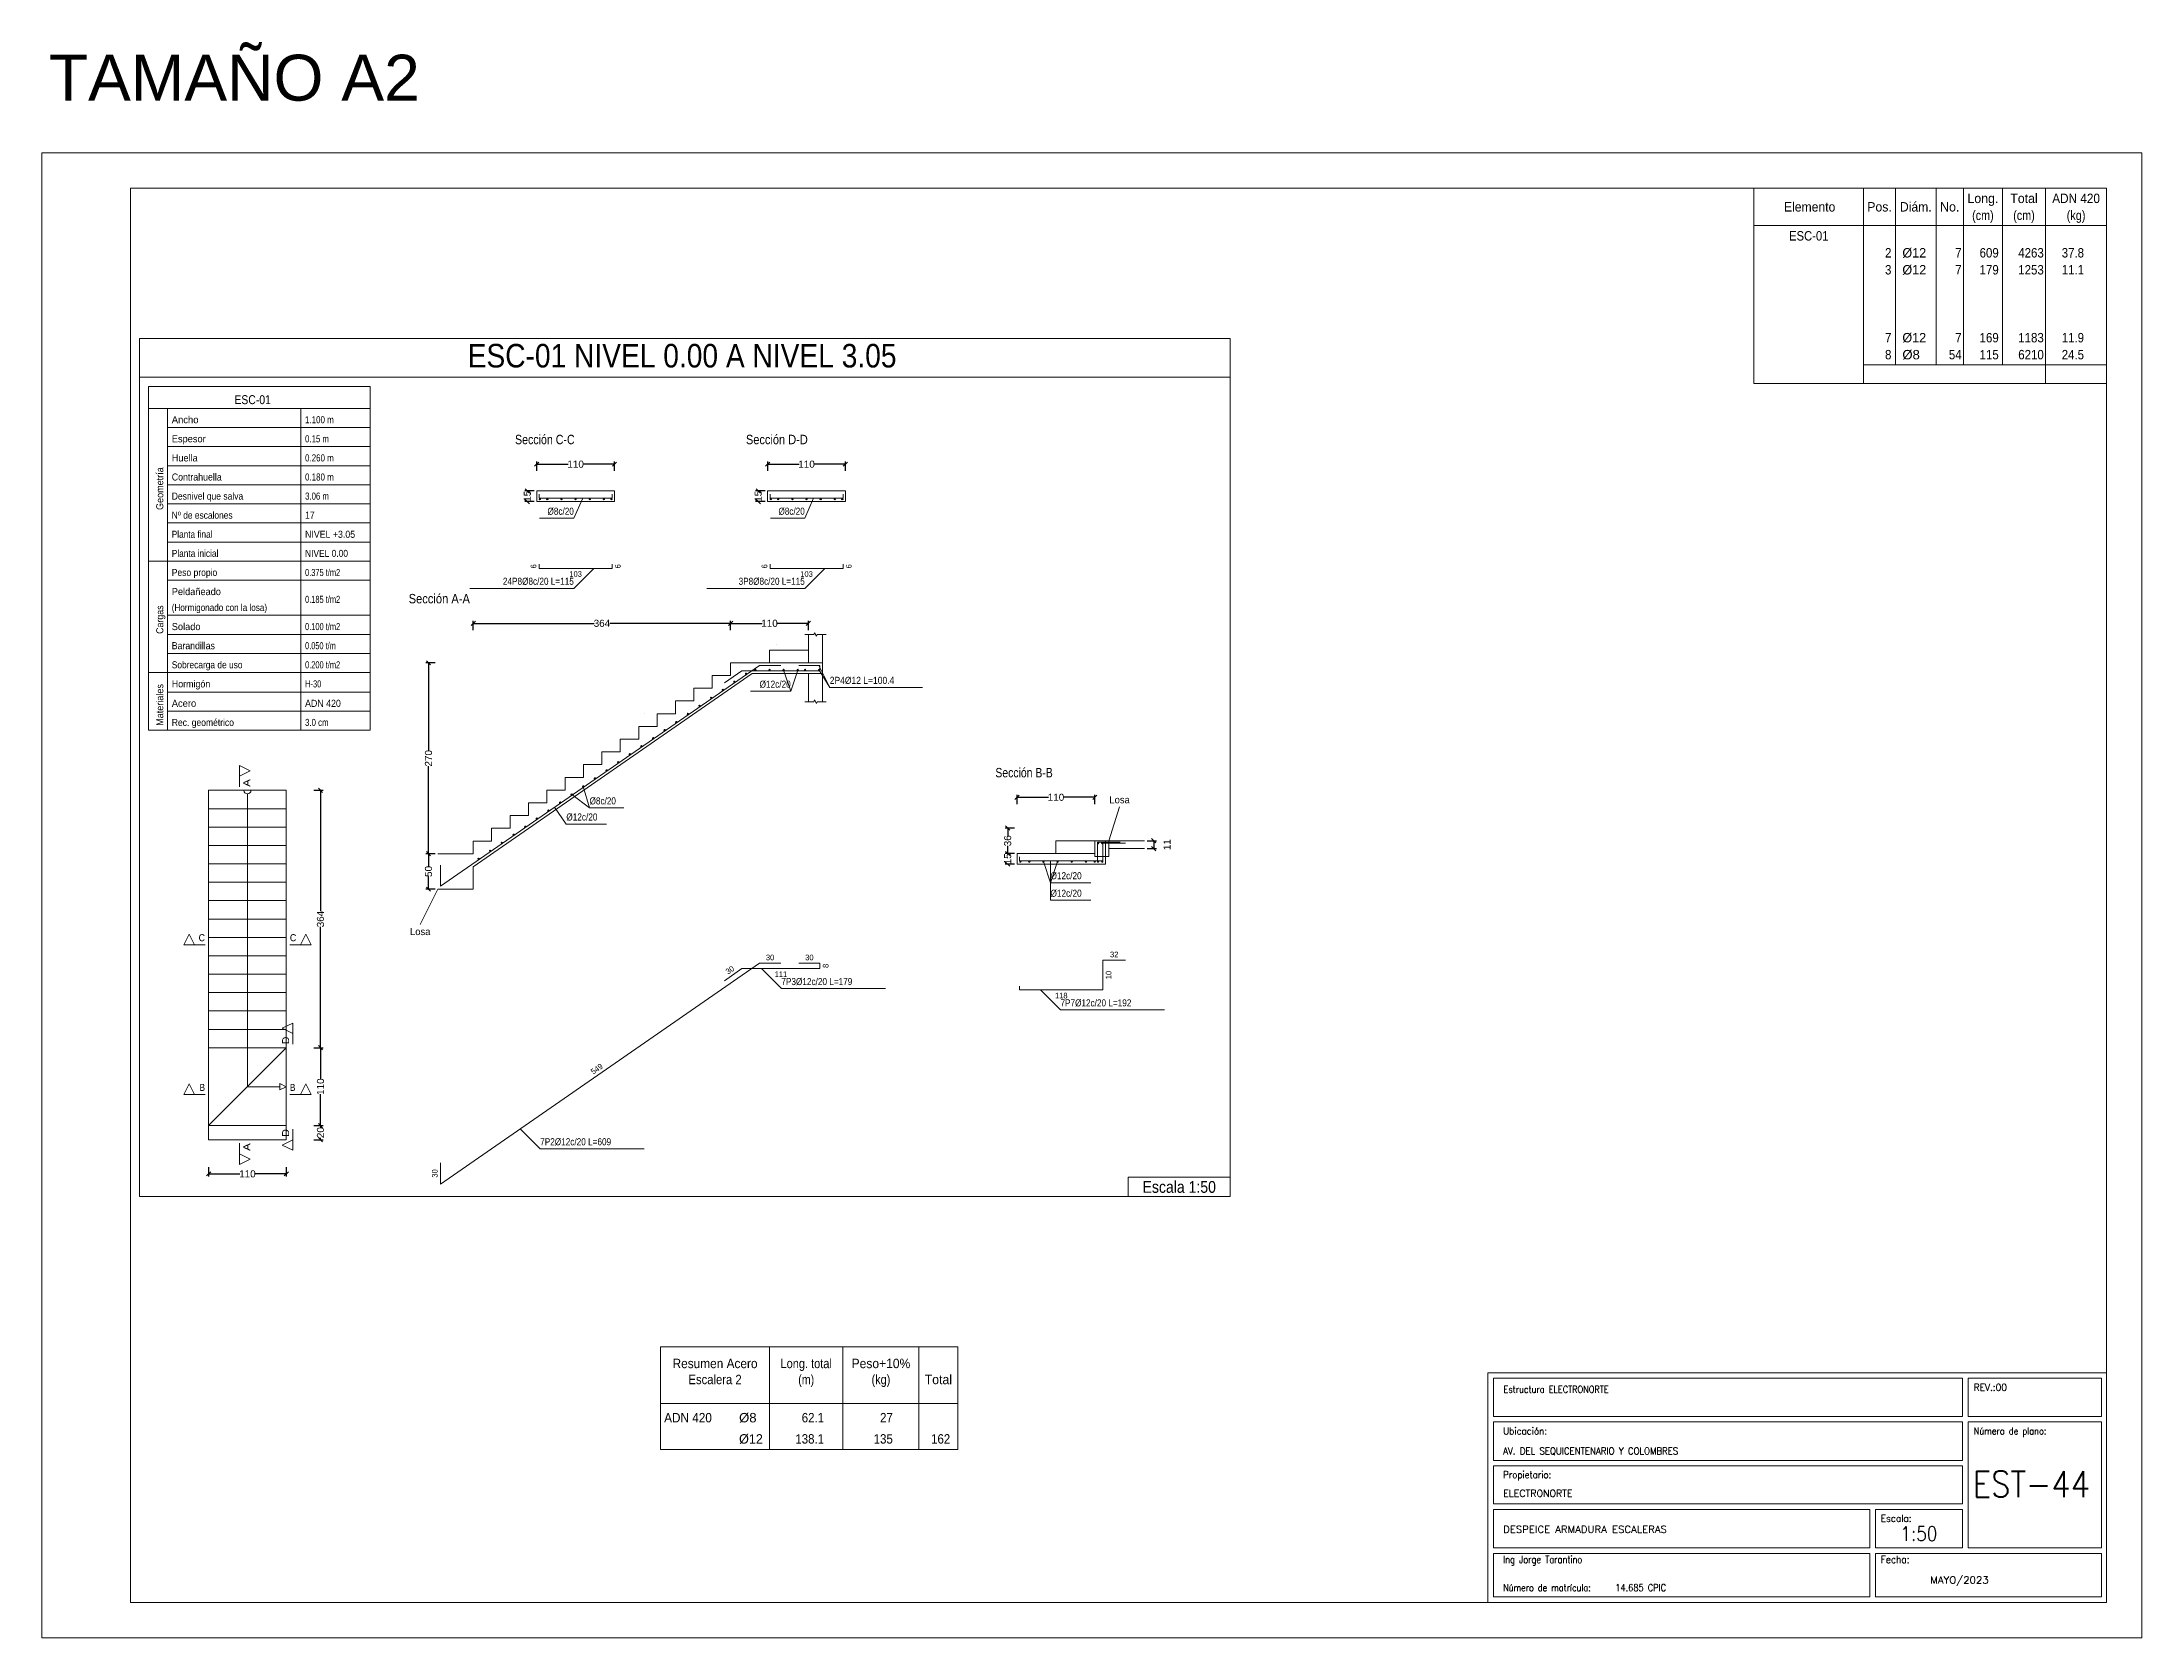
# Model space of a CAD drawing. Header units: millimetres. Extents: x 0 to 127, y 1 to 93.
# Drawn here: x 0 to 59.4, y 1.2 to 46.4 of the extents above; entities that cross this region are included whole.
import ezdxf
from ezdxf.enums import TextEntityAlignment as Align

# ---------------------------------------------------------------- set-up
doc = ezdxf.new("R2010")
doc.units = ezdxf.units.MM
doc.linetypes.add('CYPE_PUNTO', pattern=[0.075, 0, -0.075])
for name, color, linetype, lineweight in [('CIM_REFEREN', 2, 'Continuous', 0), ('CYPE', 7, 'Continuous', 0), ('ESC_BARRAS_ARMADURA_LONGITUDINAL', 4, 'Continuous', 15), ('ESC_BARRAS_ARMADURA_TRANSVERSAL', 4, 'Continuous', 15), ('ESC_CONTORNO_ESCALERA', 3, 'Continuous', 0), ('ESC_COTAS', 1, 'Continuous', 0), ('ESC_ESCALON', 2, 'Continuous', 0), ('ESC_GEOMETRIA_APOYO', 2, 'Continuous', 0), ('ESC_LINEA_DE_HUELLA', 9, 'Continuous', 0), ('ESC_LINEA_REFERENCIA_ARMADURA', 36, 'Continuous', 0), ('ESC_LINEAS_DE_LA_TABLA', 6, 'Continuous', 0), ('ESC_RECRECIDO', 1, 'Continuous', 0), ('ESC_RECUADRO_DEL_DETALLE', 7, 'Continuous', 9), ('ESC_SECCIONES', 4, 'Continuous', 0), ('ESC_TEXTO_APOYO', 3, 'Continuous', 0), ('ESC_TEXTO_ARMADURA_LONGITUDINAL', 3, 'Continuous', 9), ('ESC_TEXTO_ARMADURA_TRANSVERSAL', 3, 'Continuous', 9), ('ESC_TEXTOS_DE_LA_TABLA', 2, 'Continuous', 0), ('ESC_TITULO_DEL_RECUADRO', 7, 'Continuous', 0), ('RECUAD_LIMITES', 2, 'Continuous', 0), ('RECUAD_MARCO', 1, 'Continuous', 20), ('TABLAS', 1, 'Continuous', 0), ('TEXTO_TABLAS', 1, 'Continuous', 0)]:
    doc.layers.add(name, color=color, linetype=linetype, lineweight=lineweight)
doc.styles.add('CYPETXT', font='romans__.ttf', dxfattribs={"height": 0.2})
doc.styles.add('CYPETXT_0.3_romans', font='arial.ttf', dxfattribs={"height": 0.2})
doc.styles.add('CYPETXT_romans', font='arial.ttf', dxfattribs={"height": 0.2})
doc.dimstyles.new('cype_oblique', dxfattribs={"dimtxt": 0.18, "dimasz": 0.18, "dimexe": 0.075, "dimexo": 0.075, "dimgap": 0, "dimtad": 0, "dimdec": 4, "dimzin": 0, "dimdsep": 46, "dimtxsty": 'CYPETXT_0.3_romans', "dimblk": 'OBLIQUE', "dimtsz": 0.06, "dimcen": 0.09, "dimadec": 0, "dimazin": 0, "dimtfac": 1, "dimtdec": 4, "dimtofl": 0, "dimtmove": 2, "dimatfit": 3, "dimfxl": 1, "dimtolj": 1, "dimtzin": 0, "dimarcsym": 0})

msp = doc.modelspace()

# ---------------------------------------------------------------- texts
at = {"layer": 'CIM_REFEREN', "insert": (0.19321, 46.01565), "char_height": 1.3, "attachment_point": 1, "style": 'CYPETXT_romans'}
msp.add_mtext_dynamic_manual_height_columns('TAMAÑO A2', width=20.4097016, gutter_width=12.5, heights=[0], dxfattribs=at)
at = {"layer": 'CYPE', "color": 5, "style": 'CYPETXT'}
for s, width, p in [('Estructura ELECTRONORTE', 0.842437, (41.34, 8.17397)), ('AV. DEL SEQUICENTENARIO Y COLOMBRES', 0.887423, (41.33, 6.43397)), ('ELECTRONORTE', 0.974409, (41.33, 5.23397)), ('DESPEICE ARMADURA ESCALERAS', 1.047361, (41.33, 4.2196)), ('Ing Jorge Tarantino', 0.851105, (41.33, 3.36397)), ('MAYO/2023', 1.047361, (53.41, 2.78397)), ('14.685 CPIC', 0.851936, (44.5, 2.56397))]:
    msp.add_text(s, height=0.2, dxfattribs=dict(at, width=width)).set_placement(p)
at = {"layer": 'CYPE', "color": 4, "style": 'CYPETXT'}
for s, width, p in [('REV.:00', 0.927655, (54.64, 8.23397)), ('Ubicación:', 0.90604, (41.33, 6.99397)), ('Número de plano:', 0.844847, (54.64, 6.99397)), ('Propietario:', 0.885908, (41.33, 5.76397)), ('Escala:', 0.925891, (52.01, 4.52397)), ('Fecha:', 0.933698, (52.01, 3.36397)), ('Número de matrícula:', 0.83516, (41.33, 2.56397))]:
    msp.add_text(s, height=0.2, dxfattribs=dict(at, width=width)).set_placement(p)
at = {"layer": 'CYPE', "color": 5, "style": 'CYPETXT'}
for s, height, width, p in [('EST-44', 0.733333, 0.872274, (56.27, 5.23064)), ('1:50', 0.4, 0.869965, (53.09, 3.99397))]:
    msp.add_text(s, height=height, dxfattribs=dict(at, width=width)).set_placement(p, align=Align.CENTER)
at = {"layer": 'ESC_BARRAS_ARMADURA_LONGITUDINAL', "style": 'CYPETXT_romans', "width": 0.872274}
for s, rotation, p in [('6', 90, (13.98168, 31.54868)), ('6', 90, (20.51368, 31.54868)), ('30', 34.69449, (19.50296, 20.06705)), ('549', 34.69449, (15.73674, 17.26993)), ('30', 90, (11.19, 14.38027))]:
    msp.add_text(s, height=0.16, rotation=rotation, dxfattribs=at).set_placement(p, align=Align.CENTER)
for s, p in [('6', (16.20568, 31.54868)), ('6', (22.73768, 31.54868)), ('8', (22.086, 20.25004)), ('10', (30.08868, 19.99054))]:
    msp.add_text(s, height=0.16, rotation=90, dxfattribs=at).set_placement(p, align=Align.TOP_CENTER)
for s, p in [('103', (15.09368, 31.41068)), ('103', (21.62568, 31.41068)), ('111', (20.90058, 20.09204)), ('118', (28.83068, 19.48904))]:
    msp.add_text(s, height=0.16, dxfattribs=at).set_placement(p, align=Align.TOP_CENTER)
for s, p in [('30', (20.59456, 20.40804)), ('30', (21.706, 20.40804)), ('32', (30.32818, 20.49204))]:
    msp.add_text(s, height=0.16, dxfattribs=at).set_placement(p, align=Align.CENTER)
at = {"layer": 'ESC_SECCIONES', "style": 'CYPETXT_romans'}
for s, width, p in [('Sección C-C', 0.806467, (13.37968, 35.13404)), ('Sección D-D', 0.836725, (19.91168, 35.13404)), ('Sección A-A', 0.845502, (10.371, 30.63404)), ('Sección B-B', 0.792117, (26.96668, 25.71404))]:
    msp.add_text(s, height=0.2666667, dxfattribs=dict(at, width=width)).set_placement(p, align=Align.MIDDLE_LEFT)
at = {"layer": 'ESC_SECCIONES', "style": 'CYPETXT_romans', "width": 1.156502}
msp.add_text('A', height=0.2, rotation=90, dxfattribs=at).set_placement((5.691, 25.31404), align=Align.TOP_LEFT)
at = {"layer": 'ESC_SECCIONES', "style": 'CYPETXT_romans'}
for s, width, p in [('C', 0.900751, (4.611, 20.94604)), ('B', 0.838198, (4.611, 16.71404))]:
    msp.add_text(s, height=0.2, dxfattribs=dict(at, width=width)).set_placement(p, align=Align.RIGHT)
for s, width, p in [('C', 0.900751, (7.011, 20.94604)), ('B', 0.838198, (7.011, 16.71404))]:
    msp.add_text(s, height=0.2, dxfattribs=dict(at, width=width)).set_placement(p)
at = {"layer": 'ESC_SECCIONES', "style": 'CYPETXT_romans', "width": 1.069307}
msp.add_text('D', height=0.2, rotation=90, dxfattribs=at).set_placement((6.991, 18.03404))
msp.add_text('D', height=0.2, rotation=90, dxfattribs=at).set_placement((6.991, 15.63404), align=Align.RIGHT)
at = {"layer": 'ESC_SECCIONES', "style": 'CYPETXT_romans', "width": 1.156502}
msp.add_text('A', height=0.2, rotation=90, dxfattribs=at).set_placement((5.691, 15.23404), align=Align.TOP_RIGHT)
at = {"layer": 'ESC_TEXTO_APOYO', "style": 'CYPETXT_romans', "width": 0.953631}
msp.add_text('Losa', height=0.2, dxfattribs=at).set_placement((30.48068, 24.84704), align=Align.CENTER)
msp.add_text('Losa', height=0.2, dxfattribs=at).set_placement((10.698, 21.32004), align=Align.TOP_CENTER)
at = {"layer": 'ESC_TEXTO_ARMADURA_LONGITUDINAL', "style": 'CYPETXT_romans'}
for s, width, p in [('%%c8c/20', 0.827657, (15.044, 33.00552)), ('%%c8c/20', 0.827657, (21.576, 33.00552)), ('24P8%%c8c/20 L=115', 0.830784, (15.044, 31.025)), ('3P8%%c8c/20 L=115', 0.828071, (21.576, 31.025))]:
    msp.add_text(s, height=0.2, dxfattribs=dict(at, width=width)).set_placement(p, align=Align.RIGHT)
for s, width, p in [('%%c12c/20', 0.833943, (14.83052, 24.35981)), ('%%c12c/20', 0.833943, (28.52668, 22.20404)), ('7P3%%c12c/20 L=179', 0.830784, (20.91355, 19.70636)), ('7P7%%c12c/20 L=192', 0.830784, (28.80736, 19.10336)), ('7P2%%c12c/20 L=609', 0.830784, (14.09182, 15.17653))]:
    msp.add_text(s, height=0.2, dxfattribs=dict(at, width=width)).set_placement(p)
at = {"layer": 'ESC_TEXTO_ARMADURA_TRANSVERSAL', "style": 'CYPETXT_romans', "width": 0.833943}
msp.add_text('%%c12c/20', height=0.2, dxfattribs=at).set_placement((21.178, 28.11604), align=Align.RIGHT)
at = {"layer": 'ESC_TEXTO_ARMADURA_TRANSVERSAL', "style": 'CYPETXT_romans'}
for s, width, p in [('2P4%%c12 L=100.4', 0.860915, (22.282, 28.22404)), ('%%c8c/20', 0.827657, (15.48827, 24.81518)), ('%%c12c/20', 0.833943, (28.52668, 22.69904))]:
    msp.add_text(s, height=0.2, dxfattribs=dict(at, width=width)).set_placement(p)
at = {"layer": 'ESC_TEXTOS_DE_LA_TABLA', "style": 'CYPETXT_romans'}
for s, height, width, p in [('ESC-01', 0.253333, 0.834986, (5.441, 36.38737)), ('Ancho', 0.2, 0.952965, (3.671, 35.79404)), ('1.100 m', 0.2, 0.804242, (7.441, 35.79404)), ('Espesor', 0.2, 0.936387, (3.671, 35.25404)), ('0.15 m', 0.2, 0.792997, (7.441, 35.25404)), ('Huella', 0.2, 0.925886, (3.671, 34.71404)), ('0.260 m', 0.2, 0.804242, (7.441, 34.71404)), ('Contrahuella', 0.2, 0.890919, (3.671, 34.17404)), ('0.180 m', 0.2, 0.804242, (7.441, 34.17404)), ('Desnivel que salva', 0.2, 0.861691, (3.671, 33.63404)), ('3.06 m', 0.2, 0.792997, (7.441, 33.63404)), ('Nº de escalones', 0.2, 0.848135, (3.671, 33.09404)), ('17', 0.2, 0.872274, (7.441, 33.09404)), ('Planta final', 0.2, 0.833147, (3.671, 32.55404)), ('NIVEL +3.05', 0.2, 0.888935, (7.441, 32.55404)), ('Planta inicial', 0.2, 0.840717, (3.671, 32.01404)), ('Peso propio', 0.2, 0.862383, (3.671, 31.47404)), ('0.375 t/m2', 0.2, 0.723257, (7.441, 31.47404)), ('NIVEL 0.00', 0.2, 0.850083, (7.441, 32.01404)), ('Peldañeado', 0.2, 0.932076, (3.671, 30.93404)), ('(Hormigonado con la losa)', 0.2, 0.8228, (3.671, 30.48404)), ('0.185 t/m2', 0.2, 0.723257, (7.441, 30.71404)), ('Solado', 0.2, 0.934328, (3.671, 29.94404)), ('0.100 t/m2', 0.2, 0.723257, (7.441, 29.94404)), ('Barandillas', 0.2, 0.882667, (3.671, 29.40404)), ('0.050 t/m', 0.2, 0.747154, (7.441, 29.40404)), ('Sobrecarga de uso', 0.2, 0.847548, (3.671, 28.86404)), ('0.200 t/m2', 0.2, 0.723257, (7.441, 28.86404)), ('Hormigón', 0.2, 0.899917, (3.671, 28.32404)), ('H-30', 0.2, 0.761404, (7.441, 28.32404)), ('Acero', 0.2, 0.945393, (3.671, 27.77404)), ('ADN 420', 0.2, 0.893197, (7.441, 27.77404)), ('Rec. geométrico', 0.2, 0.865066, (3.671, 27.23404)), ('3.0 cm', 0.2, 0.7903, (7.441, 27.23404))]:
    msp.add_text(s, height=height, dxfattribs=dict(at, width=width)).set_placement(p, align=Align.TOP_LEFT)
for s, width, p in [('Geometría', 0.914705, (3.231, 33.14204)), ('Cargas', 0.893948, (3.231, 29.63804)), ('Materiales', 0.916788, (3.231, 27.03804))]:
    msp.add_text(s, height=0.2, rotation=90, dxfattribs=dict(at, width=width)).set_placement(p, align=Align.TOP_LEFT)
at = {"layer": 'ESC_TITULO_DEL_RECUADRO', "style": 'CYPETXT_romans', "width": 0.855287}
msp.add_text('ESC-01 NIVEL 0.00 A NIVEL 3.05', height=0.6666667, dxfattribs=at).set_placement((12.03988, 37.83754), align=Align.TOP_LEFT)
at = {"layer": 'ESC_TITULO_DEL_RECUADRO', "style": 'CYPETXT_romans', "width": 0.853289}
msp.add_text('Escala 1:50', height=0.3333333, dxfattribs=at).set_placement((32.16725, 13.99904), align=Align.MIDDLE_CENTER)
at = {"layer": 'TEXTO_TABLAS', "style": 'CYPETXT_romans'}
for s, height, width, p in [('Elemento', 0.266667, 0.923378, (49.999, 41.71397)), ('Pos.', 0.266667, 0.930268, (51.976, 41.71397)), ('Diám.', 0.266667, 0.924488, (53.002, 41.71397)), ('No.', 0.266667, 0.948905, (53.962, 41.71397)), ('Long.', 0.266667, 0.9375, (54.9, 41.95397)), ('(cm)', 0.266667, 0.819001, (54.9, 41.47397)), ('Total', 0.266667, 0.935673, (56.062, 41.95397)), ('(cm)', 0.266667, 0.819001, (56.062, 41.47397)), ('ADN 420', 0.266667, 0.893197, (57.536, 41.95397)), ('(kg)', 0.266667, 0.827954, (57.536, 41.47397)), ('ESC-01', 0.266667, 0.855287, (49.974, 40.89397)), ('Resumen Acero', 0.2666667, 0.899775, (19.038, 9.00743)), ('Long. total', 0.2666667, 0.834718, (21.616, 9.00743)), ('Peso+10%', 0.266667, 0.916489, (23.73, 9.00743)), ('Escalera 2', 0.266667, 0.855287, (19.038, 8.5541)), ('(m)', 0.266667, 0.805297, (21.616, 8.5541)), ('(kg)', 0.266667, 0.827954, (23.73, 8.5541)), ('Total', 0.266667, 0.935673, (25.354, 8.5541))]:
    msp.add_text(s, height=height, dxfattribs=dict(at, width=width)).set_placement(p, align=Align.MIDDLE_CENTER)
for s, height, width, p in [('2', 0.26667, 0.872274, (52.312, 40.41397)), ('7', 0.26667, 0.872274, (54.298, 40.41397)), ('609', 0.266667, 0.872274, (55.348, 40.41397)), ('4263', 0.266667, 0.872274, (56.622, 40.41397)), ('37.8', 0.266667, 0.869308, (57.76, 40.41397)), ('3', 0.26667, 0.872274, (52.312, 39.93397)), ('7', 0.26667, 0.872274, (54.298, 39.93397)), ('179', 0.266667, 0.872274, (55.348, 39.93397)), ('1253', 0.266667, 0.872274, (56.622, 39.93397)), ('11.1', 0.266667, 0.869308, (57.76, 39.93397)), ('7', 0.26667, 0.872274, (52.312, 38.01397)), ('7', 0.26667, 0.872274, (54.298, 38.01397)), ('169', 0.266667, 0.872274, (55.348, 38.01397)), ('1183', 0.266667, 0.872274, (56.622, 38.01397)), ('11.9', 0.266667, 0.869308, (57.76, 38.01397)), ('8', 0.26667, 0.872274, (52.312, 37.53397)), ('54', 0.266667, 0.872274, (54.298, 37.53397)), ('115', 0.266667, 0.872274, (55.348, 37.53397)), ('6210', 0.266667, 0.872274, (56.622, 37.53397)), ('24.5', 0.266667, 0.869308, (57.76, 37.53397)), ('62.1', 0.266667, 0.869308, (22.12, 7.4741)), ('27', 0.266667, 0.872274, (24.066, 7.4741)), ('138.1', 0.266667, 0.869965, (22.12, 6.8741)), ('135', 0.266667, 0.872274, (24.066, 6.8741)), ('162', 0.266667, 0.872274, (25.69, 6.8741))]:
    msp.add_text(s, height=height, dxfattribs=dict(at, width=width)).set_placement(p, align=Align.MIDDLE_RIGHT)
for s, width, p in [('%%c12', 0.955414, (52.622, 40.41397)), ('%%c12', 0.955414, (52.622, 39.93397)), ('%%c12', 0.955414, (52.622, 38.01397)), ('%%c8', 0.99505, (52.622, 37.53397)), ('ADN 420', 0.893197, (17.598, 7.4741)), ('%%c8', 0.99505, (19.718, 7.4741)), ('%%c12', 0.955414, (19.718, 6.8741))]:
    msp.add_text(s, height=0.266667, dxfattribs=dict(at, width=width)).set_placement(p, align=Align.MIDDLE_LEFT)

# ---------------------------------------------------------------- blocks, each defined once
blk = doc.blocks.new('*D24')
at = {"layer": 'Defpoints', "color": 0, "transparency": 16777216}
for p in [(13.994, 34.17), (16.194, 34.436), (16.194, 34.17)]:
    blk.add_point(p, dxfattribs=at)
at = {"layer": 'ESC_COTAS', "color": 0, "lineweight": -2, "transparency": 16777216}
for p, q in [((13.934, 34.376), (14.054, 34.496)), ((13.994, 34.245), (13.994, 34.511)), ((16.134, 34.376), (16.254, 34.496)), ((16.194, 34.245), (16.194, 34.511)), ((13.994, 34.436), (14.882, 34.436)), ((16.194, 34.436), (15.305, 34.436))]:
    blk.add_line(p, q, dxfattribs=at)
at = {"layer": 'ESC_COTAS', "color": 0, "transparency": 16777216, "insert": (15.094, 34.436), "char_height": 0.2, "attachment_point": 5, "style": 'CYPETXT_0.3_romans'}
blk.add_mtext('\\A1;110', dxfattribs=at)
blk = doc.blocks.new('_OBLIQUE')
at = {"color": 0, "linetype": 'ByBlock', "lineweight": -2}
blk.add_line((-0.5, -0.5), (0.5, 0.5), dxfattribs=at)
blk = doc.blocks.new('*D25')
at = {"layer": 'Defpoints', "color": 0, "transparency": 16777216}
for p in [(13.728, 33.679), (13.994, 33.679), (13.994, 33.379)]:
    blk.add_point(p, dxfattribs=at)
at = {"layer": 'ESC_COTAS', "color": 0, "lineweight": -2, "transparency": 16777216}
for p, q in [((13.919, 33.679), (13.653, 33.679)), ((13.919, 33.379), (13.653, 33.379)), ((13.788, 33.619), (13.668, 33.739)), ((13.788, 33.319), (13.668, 33.439)), ((13.728, 33.679), (13.728, 33.664)), ((13.728, 33.379), (13.728, 33.395))]:
    blk.add_line(p, q, dxfattribs=at)
at = {"layer": 'ESC_COTAS', "color": 0, "transparency": 16777216, "insert": (13.728, 33.529), "char_height": 0.2, "attachment_point": 5, "rotation": 90, "style": 'CYPETXT_0.3_romans'}
blk.add_mtext('\\A1;15', dxfattribs=at)
blk = doc.blocks.new('*D26')
at = {"layer": 'Defpoints', "color": 0, "transparency": 16777216}
for p in [(20.526, 34.17), (22.726, 34.436), (22.726, 34.17)]:
    blk.add_point(p, dxfattribs=at)
at = {"layer": 'ESC_COTAS', "color": 0, "lineweight": -2, "transparency": 16777216}
for p, q in [((20.466, 34.376), (20.586, 34.496)), ((20.526, 34.245), (20.526, 34.511)), ((22.666, 34.376), (22.786, 34.496)), ((22.726, 34.245), (22.726, 34.511)), ((20.526, 34.436), (21.414, 34.436)), ((22.726, 34.436), (21.837, 34.436))]:
    blk.add_line(p, q, dxfattribs=at)
at = {"layer": 'ESC_COTAS', "color": 0, "transparency": 16777216, "insert": (21.626, 34.436), "char_height": 0.2, "attachment_point": 5, "style": 'CYPETXT_0.3_romans'}
blk.add_mtext('\\A1;110', dxfattribs=at)
blk = doc.blocks.new('*D27')
at = {"layer": 'Defpoints', "color": 0, "transparency": 16777216}
for p in [(20.26, 33.679), (20.526, 33.679), (20.526, 33.379)]:
    blk.add_point(p, dxfattribs=at)
at = {"layer": 'ESC_COTAS', "color": 0, "lineweight": -2, "transparency": 16777216}
for p, q in [((20.451, 33.679), (20.185, 33.679)), ((20.451, 33.379), (20.185, 33.379)), ((20.32, 33.619), (20.2, 33.739)), ((20.32, 33.319), (20.2, 33.439)), ((20.26, 33.679), (20.26, 33.664)), ((20.26, 33.379), (20.26, 33.395))]:
    blk.add_line(p, q, dxfattribs=at)
at = {"layer": 'ESC_COTAS', "color": 0, "transparency": 16777216, "insert": (20.26, 33.529), "char_height": 0.2, "attachment_point": 5, "rotation": 90, "style": 'CYPETXT_0.3_romans'}
blk.add_mtext('\\A1;15', dxfattribs=at)
blk = doc.blocks.new('*D28')
at = {"layer": 'Defpoints', "color": 0, "transparency": 16777216}
for p in [(19.478, 29.936), (12.198, 29.67), (19.478, 29.67)]:
    blk.add_point(p, dxfattribs=at)
at = {"layer": 'ESC_COTAS', "color": 0, "lineweight": -2, "transparency": 16777216}
for p, q in [((12.138, 29.876), (12.258, 29.996)), ((12.198, 29.745), (12.198, 30.011)), ((12.198, 29.936), (15.618, 29.936)), ((19.478, 29.936), (16.058, 29.936)), ((19.418, 29.876), (19.538, 29.996)), ((19.478, 29.745), (19.478, 30.011))]:
    blk.add_line(p, q, dxfattribs=at)
at = {"layer": 'ESC_COTAS', "color": 0, "transparency": 16777216, "insert": (15.838, 29.936), "char_height": 0.2, "attachment_point": 5, "style": 'CYPETXT_0.3_romans'}
blk.add_mtext('\\A1;364', dxfattribs=at)
blk = doc.blocks.new('*D29')
at = {"layer": 'Defpoints', "color": 0, "transparency": 16777216}
for p in [(21.678, 29.936), (19.478, 29.67), (21.678, 29.67)]:
    blk.add_point(p, dxfattribs=at)
at = {"layer": 'ESC_COTAS', "color": 0, "lineweight": -2, "transparency": 16777216}
for p, q in [((19.418, 29.876), (19.538, 29.996)), ((19.478, 29.745), (19.478, 30.011)), ((19.478, 29.936), (20.367, 29.936)), ((21.678, 29.936), (20.789, 29.936)), ((21.618, 29.876), (21.738, 29.996)), ((21.678, 29.745), (21.678, 30.011))]:
    blk.add_line(p, q, dxfattribs=at)
at = {"layer": 'ESC_COTAS', "color": 0, "transparency": 16777216, "insert": (20.578, 29.936), "char_height": 0.2, "attachment_point": 5, "style": 'CYPETXT_0.3_romans'}
blk.add_mtext('\\A1;110', dxfattribs=at)
blk = doc.blocks.new('*D30')
at = {"layer": 'Defpoints', "color": 0, "transparency": 16777216}
for p in [(10.932, 23.42), (11.198, 23.42), (11.198, 22.42)]:
    blk.add_point(p, dxfattribs=at)
at = {"layer": 'ESC_COTAS', "color": 0, "lineweight": -2, "transparency": 16777216}
for p, q in [((11.123, 23.42), (10.857, 23.42)), ((10.992, 23.36), (10.872, 23.48)), ((10.932, 23.42), (10.932, 23.063)), ((10.932, 22.42), (10.932, 22.777)), ((11.123, 22.42), (10.857, 22.42)), ((10.992, 22.36), (10.872, 22.48))]:
    blk.add_line(p, q, dxfattribs=at)
at = {"layer": 'ESC_COTAS', "color": 0, "transparency": 16777216, "insert": (10.932, 22.92), "char_height": 0.2, "attachment_point": 5, "rotation": 90, "style": 'CYPETXT_0.3_romans'}
blk.add_mtext('\\A1;50', dxfattribs=at)
blk = doc.blocks.new('*D31')
at = {"layer": 'Defpoints', "color": 0, "transparency": 16777216}
for p in [(10.932, 28.82), (11.198, 28.82), (11.198, 23.42)]:
    blk.add_point(p, dxfattribs=at)
at = {"layer": 'ESC_COTAS', "color": 0, "lineweight": -2, "transparency": 16777216}
for p, q in [((11.123, 28.82), (10.857, 28.82)), ((10.992, 28.76), (10.872, 28.88)), ((10.932, 28.82), (10.932, 26.342)), ((10.932, 23.42), (10.932, 25.898)), ((11.123, 23.42), (10.857, 23.42)), ((10.992, 23.36), (10.872, 23.48))]:
    blk.add_line(p, q, dxfattribs=at)
at = {"layer": 'ESC_COTAS', "color": 0, "transparency": 16777216, "insert": (10.932, 26.12), "char_height": 0.2, "attachment_point": 5, "rotation": 90, "style": 'CYPETXT_0.3_romans'}
blk.add_mtext('\\A1;270', dxfattribs=at)
blk = doc.blocks.new('*D32')
at = {"layer": 'Defpoints', "color": 0, "transparency": 16777216}
for p in [(31.181, 23.787), (31.181, 23.567), (31.447, 23.567)]:
    blk.add_point(p, dxfattribs=at)
at = {"layer": 'ESC_COTAS', "color": 0, "lineweight": -2, "transparency": 16777216}
for p, q in [((31.256, 23.787), (31.522, 23.787)), ((31.507, 23.727), (31.387, 23.847)), ((31.447, 23.787), (31.447, 23.567)), ((31.256, 23.567), (31.522, 23.567)), ((31.507, 23.507), (31.387, 23.627))]:
    blk.add_line(p, q, dxfattribs=at)
at = {"layer": 'ESC_COTAS', "color": 0, "transparency": 16777216, "insert": (31.823, 23.677), "char_height": 0.2, "attachment_point": 5, "rotation": 90, "style": 'CYPETXT_0.3_romans'}
blk.add_mtext('\\A1;11', dxfattribs=at)
blk = doc.blocks.new('*D33')
at = {"layer": 'Defpoints', "color": 0, "transparency": 16777216}
for p in [(29.781, 25.016), (27.581, 24.75), (29.781, 24.75)]:
    blk.add_point(p, dxfattribs=at)
at = {"layer": 'ESC_COTAS', "color": 0, "lineweight": -2, "transparency": 16777216}
for p, q in [((27.521, 24.956), (27.641, 25.076)), ((27.581, 24.825), (27.581, 25.091)), ((27.581, 25.016), (28.469, 25.016)), ((29.781, 25.016), (28.892, 25.016)), ((29.721, 24.956), (29.841, 25.076)), ((29.781, 24.825), (29.781, 25.091))]:
    blk.add_line(p, q, dxfattribs=at)
at = {"layer": 'ESC_COTAS', "color": 0, "transparency": 16777216, "insert": (28.681, 25.016), "char_height": 0.2, "attachment_point": 5, "style": 'CYPETXT_0.3_romans'}
blk.add_mtext('\\A1;110', dxfattribs=at)
blk = doc.blocks.new('*D34')
at = {"layer": 'Defpoints', "color": 0, "transparency": 16777216}
for p in [(27.315, 23.427), (27.581, 23.427), (27.581, 23.127)]:
    blk.add_point(p, dxfattribs=at)
at = {"layer": 'ESC_COTAS', "color": 0, "lineweight": -2, "transparency": 16777216}
for p, q in [((27.506, 23.427), (27.24, 23.427)), ((27.375, 23.367), (27.255, 23.487)), ((27.375, 23.067), (27.255, 23.187)), ((27.315, 23.427), (27.315, 23.412)), ((27.506, 23.127), (27.24, 23.127)), ((27.315, 23.127), (27.315, 23.142))]:
    blk.add_line(p, q, dxfattribs=at)
at = {"layer": 'ESC_COTAS', "color": 0, "transparency": 16777216, "insert": (27.315, 23.277), "char_height": 0.2, "attachment_point": 5, "rotation": 90, "style": 'CYPETXT_0.3_romans'}
blk.add_mtext('\\A1;15', dxfattribs=at)
blk = doc.blocks.new('*D35')
at = {"layer": 'Defpoints', "color": 0, "transparency": 16777216}
for p in [(27.315, 24.147), (27.581, 24.147), (27.581, 23.427)]:
    blk.add_point(p, dxfattribs=at)
at = {"layer": 'ESC_COTAS', "color": 0, "lineweight": -2, "transparency": 16777216}
for p, q in [((27.506, 24.147), (27.24, 24.147)), ((27.375, 24.087), (27.255, 24.207)), ((27.315, 24.147), (27.315, 23.93)), ((27.506, 23.427), (27.24, 23.427)), ((27.375, 23.367), (27.255, 23.487)), ((27.315, 23.427), (27.315, 23.644))]:
    blk.add_line(p, q, dxfattribs=at)
at = {"layer": 'ESC_COTAS', "color": 0, "transparency": 16777216, "insert": (27.315, 23.787), "char_height": 0.2, "attachment_point": 5, "rotation": 90, "style": 'CYPETXT_0.3_romans'}
blk.add_mtext('\\A1;36', dxfattribs=at)
blk = doc.blocks.new('*D36')
at = {"layer": 'Defpoints', "color": 0, "transparency": 16777216}
for p in [(7.611, 25.214), (7.611, 17.934), (7.877, 17.934)]:
    blk.add_point(p, dxfattribs=at)
at = {"layer": 'ESC_COTAS', "color": 0, "lineweight": -2, "transparency": 16777216}
for p, q in [((7.686, 25.214), (7.952, 25.214)), ((7.937, 25.154), (7.817, 25.274)), ((7.877, 25.214), (7.877, 21.795)), ((7.877, 17.934), (7.877, 21.354)), ((7.686, 17.934), (7.952, 17.934)), ((7.937, 17.874), (7.817, 17.994))]:
    blk.add_line(p, q, dxfattribs=at)
at = {"layer": 'ESC_COTAS', "color": 0, "transparency": 16777216, "insert": (7.877, 21.574), "char_height": 0.2, "attachment_point": 5, "rotation": 90, "style": 'CYPETXT_0.3_romans'}
blk.add_mtext('\\A1;364', dxfattribs=at)
blk = doc.blocks.new('*D37')
at = {"layer": 'Defpoints', "color": 0, "transparency": 16777216}
for p in [(7.611, 17.934), (7.611, 15.734), (7.877, 15.734)]:
    blk.add_point(p, dxfattribs=at)
at = {"layer": 'ESC_COTAS', "color": 0, "lineweight": -2, "transparency": 16777216}
for p, q in [((7.686, 17.934), (7.952, 17.934)), ((7.937, 17.874), (7.817, 17.994)), ((7.877, 17.934), (7.877, 17.045)), ((7.877, 15.734), (7.877, 16.623)), ((7.686, 15.734), (7.952, 15.734)), ((7.937, 15.674), (7.817, 15.794))]:
    blk.add_line(p, q, dxfattribs=at)
at = {"layer": 'ESC_COTAS', "color": 0, "transparency": 16777216, "insert": (7.877, 16.834), "char_height": 0.2, "attachment_point": 5, "rotation": 90, "style": 'CYPETXT_0.3_romans'}
blk.add_mtext('\\A1;110', dxfattribs=at)
blk = doc.blocks.new('*D38')
at = {"layer": 'Defpoints', "color": 0, "transparency": 16777216}
for p in [(7.611, 15.734), (7.611, 15.334), (7.877, 15.334)]:
    blk.add_point(p, dxfattribs=at)
at = {"layer": 'ESC_COTAS', "color": 0, "lineweight": -2, "transparency": 16777216}
for p, q in [((7.686, 15.734), (7.952, 15.734)), ((7.937, 15.674), (7.817, 15.794)), ((7.877, 15.734), (7.877, 15.679)), ((7.686, 15.334), (7.952, 15.334)), ((7.937, 15.274), (7.817, 15.394)), ((7.877, 15.334), (7.877, 15.389))]:
    blk.add_line(p, q, dxfattribs=at)
at = {"layer": 'ESC_COTAS', "color": 0, "transparency": 16777216, "insert": (7.877, 15.534), "char_height": 0.2, "attachment_point": 5, "rotation": 90, "style": 'CYPETXT_0.3_romans'}
blk.add_mtext('\\A1;20', dxfattribs=at)
blk = doc.blocks.new('*D39')
at = {"layer": 'Defpoints', "color": 0, "transparency": 16777216}
for p in [(4.711, 14.634), (6.911, 14.634), (6.911, 14.368)]:
    blk.add_point(p, dxfattribs=at)
at = {"layer": 'ESC_COTAS', "color": 0, "lineweight": -2, "transparency": 16777216}
for p, q in [((4.651, 14.308), (4.771, 14.428)), ((4.711, 14.559), (4.711, 14.293)), ((4.711, 14.368), (5.6, 14.368)), ((6.911, 14.368), (6.022, 14.368)), ((6.851, 14.308), (6.971, 14.428)), ((6.911, 14.559), (6.911, 14.293))]:
    blk.add_line(p, q, dxfattribs=at)
at = {"layer": 'ESC_COTAS', "color": 0, "transparency": 16777216, "insert": (5.811, 14.368), "char_height": 0.2, "attachment_point": 5, "style": 'CYPETXT_0.3_romans'}
blk.add_mtext('\\A1;110', dxfattribs=at)

# ---------------------------------------------------------------- dimensions: what is measured, and where the dimension line sits
at = {"layer": 'ESC_COTAS'}
for p1, p2, distance, text, picture, middle in [((13.99368, 34.17004), (16.19368, 34.17004), 0.266, '110', '*D24', (15.09368, 34.43604)), ((20.52568, 34.17004), (22.72568, 34.17004), 0.266, '110', '*D26', (21.62568, 34.43604)), ((13.99368, 33.3792), (13.99368, 33.6792), 0.266, '15', '*D25', (13.72768, 33.5292)), ((20.52568, 33.3792), (20.52568, 33.6792), 0.266, '15', '*D27', (20.25968, 33.5292)), ((12.198, 29.67004), (19.478, 29.67004), 0.266, '364', '*D28', (15.838, 29.93604)), ((19.478, 29.67004), (21.678, 29.67004), 0.266, '110', '*D29', (20.578, 29.93604)), ((11.198, 23.42004), (11.198, 28.82004), 0.266, '270', '*D31', (10.932, 26.12004)), ((7.611, 25.21404), (7.611, 17.93404), 0.266, '364', '*D36', (7.877, 21.57404)), ((27.58068, 24.75004), (29.78068, 24.75004), 0.266, '110', '*D33', (28.68068, 25.01604)), ((27.58068, 23.42704), (27.58068, 24.14704), 0.266, '36', '*D35', (27.31468, 23.78704)), ((31.18068, 23.78704), (31.18068, 23.56704), 0.266, '11', '*D32', (31.82291, 23.67704)), ((11.198, 22.42004), (11.198, 23.42004), 0.266, '50', '*D30', (10.932, 22.92004)), ((27.58068, 23.12704), (27.58068, 23.42704), 0.266, '15', '*D34', (27.31468, 23.27704)), ((7.611, 17.93404), (7.611, 15.73404), 0.266, '110', '*D37', (7.877, 16.83404)), ((7.611, 15.73404), (7.611, 15.33404), 0.266, '20', '*D38', (7.877, 15.53404)), ((4.711, 14.63404), (6.911, 14.63404), -0.266, '110', '*D39', (5.811, 14.36804))]:
    dim = msp.add_aligned_dim(p1=p1, p2=p2, distance=distance, text=text, dimstyle='cype_oblique', dxfattribs=at)
    dim.commit()
    dim.dimension.update_dxf_attribs({"geometry": picture, "text_midpoint": middle})

# ---------------------------------------------------------------- hatches: boundary and pattern name
at = {"layer": 'ESC_BARRAS_ARMADURA_TRANSVERSAL'}
h = msp.add_hatch(color=256, dxfattribs=at)
edge = h.paths.add_edge_path()
edge.add_arc((14.08168, 33.4512), 0.02, 0, 360)
h = msp.add_hatch(color=256, dxfattribs=at)
edge = h.paths.add_edge_path()
edge.add_arc((14.29368, 33.4512), 0.02, 0, 360)
h = msp.add_hatch(color=256, dxfattribs=at)
edge = h.paths.add_edge_path()
edge.add_arc((14.69368, 33.4512), 0.02, 0, 360)
h = msp.add_hatch(color=256, dxfattribs=at)
edge = h.paths.add_edge_path()
edge.add_arc((15.09368, 33.4512), 0.02, 0, 360)
h = msp.add_hatch(color=256, dxfattribs=at)
edge = h.paths.add_edge_path()
edge.add_arc((15.49368, 33.4512), 0.02, 0, 360)
h = msp.add_hatch(color=256, dxfattribs=at)
edge = h.paths.add_edge_path()
edge.add_arc((15.89368, 33.4512), 0.02, 0, 360)
h = msp.add_hatch(color=256, dxfattribs=at)
edge = h.paths.add_edge_path()
edge.add_arc((16.10568, 33.4512), 0.02, 0, 360)
h = msp.add_hatch(color=256, dxfattribs=at)
edge = h.paths.add_edge_path()
edge.add_arc((20.61368, 33.4512), 0.02, 0, 360)
h = msp.add_hatch(color=256, dxfattribs=at)
edge = h.paths.add_edge_path()
edge.add_arc((20.82568, 33.4512), 0.02, 0, 360)
h = msp.add_hatch(color=256, dxfattribs=at)
edge = h.paths.add_edge_path()
edge.add_arc((21.22568, 33.4512), 0.02, 0, 360)
h = msp.add_hatch(color=256, dxfattribs=at)
edge = h.paths.add_edge_path()
edge.add_arc((21.62568, 33.4512), 0.02, 0, 360)
h = msp.add_hatch(color=256, dxfattribs=at)
edge = h.paths.add_edge_path()
edge.add_arc((22.02568, 33.4512), 0.02, 0, 360)
h = msp.add_hatch(color=256, dxfattribs=at)
edge = h.paths.add_edge_path()
edge.add_arc((22.42568, 33.4512), 0.02, 0, 360)
h = msp.add_hatch(color=256, dxfattribs=at)
edge = h.paths.add_edge_path()
edge.add_arc((22.63768, 33.4512), 0.02, 0, 360)
h = msp.add_hatch(color=256, dxfattribs=at)
edge = h.paths.add_edge_path()
edge.add_arc((19.91546, 28.50991), 0.02, 0, 360)
h = msp.add_hatch(color=256, dxfattribs=at)
edge = h.paths.add_edge_path()
edge.add_arc((20.178, 28.61604), 0.02, 0, 360)
h = msp.add_hatch(color=256, dxfattribs=at)
edge = h.paths.add_edge_path()
edge.add_arc((20.578, 28.61604), 0.02, 0, 360)
h = msp.add_hatch(color=256, dxfattribs=at)
edge = h.paths.add_edge_path()
edge.add_arc((20.978, 28.61604), 0.02, 0, 360)
h = msp.add_hatch(color=256, dxfattribs=at)
edge = h.paths.add_edge_path()
edge.add_arc((21.378, 28.61604), 0.02, 0, 360)
h = msp.add_hatch(color=256, dxfattribs=at)
edge = h.paths.add_edge_path()
edge.add_arc((21.582, 28.61604), 0.02, 0, 360)
h = msp.add_hatch(color=256, dxfattribs=at)
edge = h.paths.add_edge_path()
edge.add_arc((21.982, 28.61604), 0.02, 0, 360)
h = msp.add_hatch(color=256, dxfattribs=at)
edge = h.paths.add_edge_path()
edge.add_arc((19.25771, 28.05454), 0.02, 0, 360)
h = msp.add_hatch(color=256, dxfattribs=at)
edge = h.paths.add_edge_path()
edge.add_arc((19.58658, 28.28223), 0.02, 0, 360)
h = msp.add_hatch(color=256, dxfattribs=at)
edge = h.paths.add_edge_path()
edge.add_arc((18.27108, 27.37149), 0.02, 0, 360)
h = msp.add_hatch(color=256, dxfattribs=at)
edge = h.paths.add_edge_path()
edge.add_arc((18.59995, 27.59918), 0.02, 0, 360)
h = msp.add_hatch(color=256, dxfattribs=at)
edge = h.paths.add_edge_path()
edge.add_arc((18.92883, 27.82686), 0.02, 0, 360)
h = msp.add_hatch(color=256, dxfattribs=at)
edge = h.paths.add_edge_path()
edge.add_arc((17.61332, 26.91612), 0.02, 0, 360)
h = msp.add_hatch(color=256, dxfattribs=at)
edge = h.paths.add_edge_path()
edge.add_arc((17.9422, 27.14381), 0.02, 0, 360)
h = msp.add_hatch(color=256, dxfattribs=at)
edge = h.paths.add_edge_path()
edge.add_arc((16.62669, 26.23307), 0.02, 0, 360)
h = msp.add_hatch(color=256, dxfattribs=at)
edge = h.paths.add_edge_path()
edge.add_arc((16.95557, 26.46076), 0.02, 0, 360)
h = msp.add_hatch(color=256, dxfattribs=at)
edge = h.paths.add_edge_path()
edge.add_arc((17.28445, 26.68844), 0.02, 0, 360)
h = msp.add_hatch(color=256, dxfattribs=at)
edge = h.paths.add_edge_path()
edge.add_arc((15.64006, 25.55002), 0.02, 0, 360)
h = msp.add_hatch(color=256, dxfattribs=at)
edge = h.paths.add_edge_path()
edge.add_arc((15.96894, 25.7777), 0.02, 0, 360)
h = msp.add_hatch(color=256, dxfattribs=at)
edge = h.paths.add_edge_path()
edge.add_arc((16.29781, 26.00539), 0.02, 0, 360)
h = msp.add_hatch(color=256, dxfattribs=at)
edge = h.paths.add_edge_path()
edge.add_arc((14.98231, 25.09465), 0.02, 0, 360)
h = msp.add_hatch(color=256, dxfattribs=at)
edge = h.paths.add_edge_path()
edge.add_arc((15.31118, 25.32234), 0.02, 0, 360)
h = msp.add_hatch(color=256, dxfattribs=at)
edge = h.paths.add_edge_path()
edge.add_arc((13.99568, 24.4116), 0.02, 0, 360)
h = msp.add_hatch(color=256, dxfattribs=at)
edge = h.paths.add_edge_path()
edge.add_arc((14.32455, 24.63928), 0.02, 0, 360)
h = msp.add_hatch(color=256, dxfattribs=at)
edge = h.paths.add_edge_path()
edge.add_arc((14.65343, 24.86697), 0.02, 0, 360)
h = msp.add_hatch(color=256, dxfattribs=at)
edge = h.paths.add_edge_path()
edge.add_arc((13.33792, 23.95623), 0.02, 0, 360)
h = msp.add_hatch(color=256, dxfattribs=at)
edge = h.paths.add_edge_path()
edge.add_arc((13.6668, 24.18392), 0.02, 0, 360)
h = msp.add_hatch(color=256, dxfattribs=at)
edge = h.paths.add_edge_path()
edge.add_arc((12.35129, 23.27318), 0.02, 0, 360)
h = msp.add_hatch(color=256, dxfattribs=at)
edge = h.paths.add_edge_path()
edge.add_arc((12.68017, 23.50086), 0.02, 0, 360)
h = msp.add_hatch(color=256, dxfattribs=at)
edge = h.paths.add_edge_path()
edge.add_arc((13.00905, 23.72855), 0.02, 0, 360)
h = msp.add_hatch(color=256, dxfattribs=at)
edge = h.paths.add_edge_path()
edge.add_arc((27.67668, 23.19904), 0.02, 0, 360)
h = msp.add_hatch(color=256, dxfattribs=at)
edge = h.paths.add_edge_path()
edge.add_arc((27.92668, 23.19904), 0.02, 0, 360)
h = msp.add_hatch(color=256, dxfattribs=at)
edge = h.paths.add_edge_path()
edge.add_arc((28.32668, 23.19904), 0.02, 0, 360)
h = msp.add_hatch(color=256, dxfattribs=at)
edge = h.paths.add_edge_path()
edge.add_arc((28.72668, 23.19904), 0.02, 0, 360)
h = msp.add_hatch(color=256, dxfattribs=at)
edge = h.paths.add_edge_path()
edge.add_arc((29.12668, 23.19904), 0.02, 0, 360)
h = msp.add_hatch(color=256, dxfattribs=at)
edge = h.paths.add_edge_path()
edge.add_arc((29.52668, 23.19904), 0.02, 0, 360)
h = msp.add_hatch(color=256, dxfattribs=at)
edge = h.paths.add_edge_path()
edge.add_arc((29.77668, 23.19904), 0.02, 0, 360)
h = msp.add_hatch(color=256, dxfattribs=at)
edge = h.paths.add_edge_path()
edge.add_arc((29.87268, 23.71895), 0.02, 0, 360)
h = msp.add_hatch(color=256, dxfattribs=at)
edge = h.paths.add_edge_path()
edge.add_arc((29.87268, 23.19904), 0.02, 0, 360)
h = msp.add_hatch(color=256, dxfattribs=at)
edge = h.paths.add_edge_path()
edge.add_arc((29.98868, 23.71895), 0.02, 0, 360)
h = msp.add_hatch(color=256, dxfattribs=at)
edge = h.paths.add_edge_path()
edge.add_arc((29.98868, 23.19904), 0.02, 0, 360)

# ---------------------------------------------------------------- linework, layer by layer
at = {"layer": 'CYPE', "color": 1}
for points in [[(40.9, 2.24397), (58.4, 2.24397), (58.4, 8.74397), (40.9, 8.74397), (40.9, 2.24397)], [(41.06, 7.50397), (54.32, 7.50397), (54.32, 8.59397), (41.06, 8.59397), (41.06, 7.50397)], [(54.48, 7.50397), (58.25, 7.50397), (58.25, 8.59397), (54.48, 8.59397), (54.48, 7.50397)], [(41.06, 6.26397), (54.32, 6.26397), (54.32, 7.35397), (41.06, 7.35397), (41.06, 6.26397)], [(54.48, 3.79397), (58.25, 3.79397), (58.25, 7.35397), (54.48, 7.35397), (54.48, 3.79397)], [(41.06, 5.03397), (54.32, 5.03397), (54.32, 6.11397), (41.06, 6.11397), (41.06, 5.03397)], [(41.06, 3.79397), (51.7, 3.79397), (51.7, 4.87397), (41.06, 4.87397), (41.06, 3.79397)], [(51.86, 3.79397), (54.32, 3.79397), (54.32, 4.87397), (51.86, 4.87397), (51.86, 3.79397)], [(41.06, 2.40397), (51.7, 2.40397), (51.7, 3.63397), (41.06, 3.63397), (41.06, 2.40397)], [(51.86, 2.40397), (58.25, 2.40397), (58.25, 3.63397), (51.86, 3.63397), (51.86, 2.40397)]]:
    msp.add_lwpolyline(points, close=True, dxfattribs=at)
at = {"layer": 'ESC_BARRAS_ARMADURA_LONGITUDINAL'}
for points in [[(14.06168, 33.5872), (14.06168, 33.4712), (16.12568, 33.4712), (16.12568, 33.5872)], [(20.59368, 33.5872), (20.59368, 33.4712), (22.65768, 33.4712), (22.65768, 33.5872)], [(14.06168, 31.60668), (14.06168, 31.49068), (16.12568, 31.49068), (16.12568, 31.60668)], [(20.59368, 31.60668), (20.59368, 31.49068), (22.65768, 31.49068), (22.65768, 31.60668)], [(11.27, 23.10027), (11.27, 22.50027), (20.29456, 28.74804), (20.89456, 28.74804)], [(19.30184, 28.25051), (19.79516, 28.59204), (22.006, 28.59204), (22.006, 28.74804), (21.406, 28.74804)], [(27.65268, 23.33104), (27.65268, 23.22304), (30.00868, 23.22304), (30.00868, 23.71543), (30.64768, 23.71543)], [(29.02068, 23.22304), (29.85268, 23.22304), (29.85268, 23.74704), (30.50068, 23.74704)], [(11.27, 14.68027), (11.27, 14.08027), (20.29456, 20.32804), (20.89456, 20.32804)], [(19.30184, 19.83051), (19.79516, 20.17204), (22.006, 20.17204), (22.006, 20.32804), (21.406, 20.32804)], [(27.65268, 19.67704), (27.65268, 19.56904), (30.00868, 19.56904), (30.00868, 20.41204), (30.64768, 20.41204)]]:
    msp.add_lwpolyline(points, dxfattribs=at)
at = {"layer": 'ESC_BARRAS_ARMADURA_TRANSVERSAL'}
for centre in [(14.08168, 33.4512), (14.29368, 33.4512), (14.69368, 33.4512), (15.09368, 33.4512), (15.49368, 33.4512), (15.89368, 33.4512), (16.10568, 33.4512), (20.61368, 33.4512), (20.82568, 33.4512), (21.22568, 33.4512), (21.62568, 33.4512), (22.02568, 33.4512), (22.42568, 33.4512), (22.63768, 33.4512), (19.91546, 28.50991), (20.178, 28.61604), (20.578, 28.61604), (20.978, 28.61604), (21.378, 28.61604), (21.582, 28.61604), (21.982, 28.61604), (19.25771, 28.05454), (19.58658, 28.28223), (18.27108, 27.37149), (18.59995, 27.59918), (18.92883, 27.82686), (17.61332, 26.91612), (17.9422, 27.14381), (16.62669, 26.23307), (16.95557, 26.46076), (17.28445, 26.68844), (15.64006, 25.55002), (15.96894, 25.7777), (16.29781, 26.00539), (14.98231, 25.09465), (15.31118, 25.32234), (13.99568, 24.4116), (14.32455, 24.63928), (14.65343, 24.86697), (13.33792, 23.95623), (13.6668, 24.18392), (12.35129, 23.27318), (12.68017, 23.50086), (13.00905, 23.72855), (27.67668, 23.19904), (27.92668, 23.19904), (28.32668, 23.19904), (28.72668, 23.19904), (29.12668, 23.19904), (29.52668, 23.19904), (29.77668, 23.19904), (29.87268, 23.71895), (29.87268, 23.19904), (29.98868, 23.71895), (29.98868, 23.19904)]:
    msp.add_circle(centre, 0.02, dxfattribs=at)
at = {"layer": 'ESC_CONTORNO_ESCALERA'}
for p, q in [((13.99368, 33.6792), (13.99368, 33.3792)), ((16.19368, 33.6792), (16.19368, 33.3792)), ((20.52568, 33.6792), (20.52568, 33.3792)), ((22.72568, 33.6792), (22.72568, 33.3792)), ((4.711, 25.21404), (4.711, 17.93404)), ((6.911, 25.21404), (6.911, 17.93404)), ((27.58068, 23.42704), (27.58068, 23.12704))]:
    msp.add_line(p, q, dxfattribs=at)
for points in [[(13.99368, 33.6792), (16.19368, 33.6792)], [(13.99368, 33.3792), (16.19368, 33.3792)], [(20.52568, 33.6792), (22.72568, 33.6792)], [(20.52568, 33.3792), (22.72568, 33.3792)], [(12.198, 23.05516), (20.09171, 28.52004), (21.678, 28.52004)], [(19.478, 28.46004), (19.478, 28.82004), (21.678, 28.82004)], [(27.58068, 23.12704), (30.08068, 23.12704), (30.08068, 23.78704)], [(27.58068, 23.42704), (29.78068, 23.42704), (29.78068, 23.78704)], [(4.711, 17.93404), (4.711, 15.73404), (4.711, 15.33404), (6.911, 15.33404), (6.911, 15.73404)]]:
    msp.add_lwpolyline(points, dxfattribs=at)
at = {"layer": 'ESC_ESCALON'}
for p, q in [((4.711, 25.21404), (6.911, 25.21404)), ((4.711, 24.69404), (6.911, 24.69404)), ((4.711, 24.17404), (6.911, 24.17404)), ((4.711, 23.65404), (6.911, 23.65404)), ((4.711, 23.13404), (6.911, 23.13404)), ((4.711, 22.61404), (6.911, 22.61404)), ((4.711, 22.09404), (6.911, 22.09404)), ((4.711, 21.57404), (6.911, 21.57404)), ((4.711, 21.05404), (6.911, 21.05404)), ((4.711, 20.53404), (6.911, 20.53404)), ((4.711, 20.01404), (6.911, 20.01404)), ((4.711, 19.49404), (6.911, 19.49404)), ((4.711, 18.97404), (6.911, 18.97404)), ((4.711, 18.45404), (6.911, 18.45404)), ((4.711, 17.93404), (6.911, 17.93404)), ((4.711, 15.73404), (6.911, 17.93404)), ((6.911, 15.73404), (6.911, 17.93404))]:
    msp.add_line(p, q, dxfattribs=at)
at = {"layer": 'ESC_ESCALON', "linetype": 'CYPE_PUNTO'}
msp.add_line((6.911, 15.73404), (6.911, 17.93404), dxfattribs=at)
at = {"layer": 'ESC_ESCALON'}
msp.add_lwpolyline([(12.198, 23.42004), (12.198, 23.78004), (12.718, 23.78004), (12.718, 24.14004), (13.238, 24.14004), (13.238, 24.50004), (13.758, 24.50004), (13.758, 24.86004), (14.278, 24.86004), (14.278, 25.22004), (14.798, 25.22004), (14.798, 25.58004), (15.318, 25.58004), (15.318, 25.94004), (15.838, 25.94004), (15.838, 26.30004), (16.358, 26.30004), (16.358, 26.66004), (16.878, 26.66004), (16.878, 27.02004), (17.398, 27.02004), (17.398, 27.38004), (17.918, 27.38004), (17.918, 27.74004), (18.438, 27.74004), (18.438, 28.10004), (18.958, 28.10004), (18.958, 28.46004), (19.478, 28.46004)], dxfattribs=at)
at = {"layer": 'ESC_GEOMETRIA_APOYO'}
for p, q in [((21.678, 28.82004), (21.678, 29.62004)), ((22.078, 28.82004), (22.078, 29.62004)), ((21.678, 27.72004), (21.678, 28.52004)), ((22.078, 28.52004), (21.678, 28.52004)), ((22.078, 27.72004), (22.078, 28.52004)), ((29.78068, 23.78704), (31.18068, 23.78704)), ((12.198, 23.42004), (11.198, 23.42004)), ((30.18068, 23.56704), (31.18068, 23.56704)), ((12.198, 23.05516), (12.198, 22.42004)), ((12.198, 22.42004), (11.198, 22.42004)), ((4.711, 15.73404), (6.911, 15.73404))]:
    msp.add_line(p, q, dxfattribs=at)
for points in [[(21.578, 29.62004), (21.828, 29.62004), (21.853, 29.67004), (21.903, 29.57004), (21.928, 29.62004), (22.178, 29.62004)], [(21.678, 28.82004), (22.078, 28.82004), (22.078, 28.52004)], [(22.178, 27.72004), (21.928, 27.72004), (21.903, 27.67004), (21.853, 27.77004), (21.828, 27.72004), (21.578, 27.72004)], [(30.18068, 23.78704), (30.18068, 23.34704), (29.78068, 23.34704), (29.78068, 23.78704)]]:
    msp.add_lwpolyline(points, dxfattribs=at)
at = {"layer": 'ESC_LINEA_DE_HUELLA'}
msp.add_lwpolyline([(5.811, 25.11404), (5.811, 17.93404), (5.811, 16.83404), (6.731, 16.83404)], dxfattribs=at)
msp.add_lwpolyline([(6.731, 16.92404), (6.911, 16.83404), (6.731, 16.74404), (6.731, 16.92404)], close=True, dxfattribs=at)
msp.add_arc((5.811, 25.21404), 0.1, 180, 0, dxfattribs=at)
at = {"layer": 'ESC_LINEA_REFERENCIA_ARMADURA'}
for p, q in [((15.044, 32.90552), (15.29368, 33.4712)), ((21.576, 32.90552), (21.82568, 33.4712)), ((14.072, 32.90552), (15.044, 32.90552)), ((20.604, 32.90552), (21.576, 32.90552)), ((15.044, 30.925), (15.60968, 31.49068)), ((21.576, 30.925), (22.14168, 31.49068)), ((12.101, 30.925), (15.044, 30.925)), ((18.801, 30.925), (21.576, 30.925)), ((20.778, 29.32404), (20.778, 29.32404)), ((21.178, 28.01604), (20.978, 28.61604)), ((21.178, 28.01604), (21.378, 28.61604)), ((22.282, 28.12404), (21.982, 28.72404)), ((22.282, 28.12404), (21.982, 28.61604)), ((20.038, 28.01604), (21.178, 28.01604)), ((21.178, 28.01604), (21.178, 28.01604)), ((22.282, 28.12404), (24.907, 28.12404)), ((17.04133, 27.39097), (17.04133, 27.39097)), ((15.48827, 24.71518), (14.98231, 25.09465)), ((15.48827, 24.71518), (15.31118, 25.32234)), ((14.83052, 24.25981), (14.50038, 24.73668)), ((30.48068, 24.74704), (30.18068, 23.78704)), ((14.83052, 24.25981), (15.97052, 24.25981)), ((28.52668, 22.59904), (28.32668, 23.19904)), ((28.52668, 22.10404), (28.52668, 23.22304)), ((28.52668, 22.59904), (28.72668, 23.19904)), ((10.698, 21.42004), (11.198, 22.42004)), ((28.52668, 22.10404), (29.66668, 22.10404)), ((20.91355, 19.60636), (20.34787, 20.17204)), ((20.91355, 19.60636), (23.85655, 19.60636)), ((28.80736, 19.00336), (28.24168, 19.56904)), ((28.80736, 19.00336), (31.75036, 19.00336)), ((14.09182, 15.07653), (13.52614, 15.64221)), ((14.09182, 15.07653), (17.03482, 15.07653))]:
    msp.add_line(p, q, dxfattribs=at)
for points in [[(15.48827, 24.71518), (15.48827, 24.71518), (16.46027, 24.71518)], [(28.52668, 22.59904), (28.52668, 22.59904), (29.66668, 22.59904)]]:
    msp.add_lwpolyline(points, dxfattribs=at)
at = {"layer": 'ESC_LINEAS_DE_LA_TABLA'}
for p, q in [((3.011, 36.63404), (9.281, 36.63404)), ((3.011, 36.63404), (3.011, 26.91404)), ((9.281, 36.63404), (9.281, 26.91404)), ((3.011, 36.01404), (9.281, 36.01404)), ((3.551, 36.01404), (3.551, 26.91404)), ((7.321, 36.01404), (7.321, 26.91404)), ((3.551, 35.47404), (9.281, 35.47404)), ((3.551, 34.93404), (9.281, 34.93404)), ((3.551, 34.39404), (9.281, 34.39404)), ((3.551, 33.85404), (9.281, 33.85404)), ((3.551, 33.31404), (9.281, 33.31404)), ((3.551, 32.77404), (9.281, 32.77404)), ((3.551, 32.23404), (9.281, 32.23404)), ((3.011, 31.69404), (9.281, 31.69404)), ((3.551, 31.15404), (9.281, 31.15404)), ((3.551, 30.16404), (9.281, 30.16404)), ((3.551, 29.62404), (9.281, 29.62404)), ((3.011, 28.54404), (9.281, 28.54404)), ((3.551, 29.08404), (9.281, 29.08404)), ((3.551, 27.99404), (9.281, 27.99404)), ((3.551, 27.45404), (9.281, 27.45404)), ((3.011, 26.91404), (9.281, 26.91404))]:
    msp.add_line(p, q, dxfattribs=at)
at = {"layer": 'ESC_LINEAS_DE_LA_TABLA', "color": 254, "true_color": 0xdad7d3}
msp.add_lwpolyline([(3.011, 36.63404), (9.281, 36.63404), (9.281, 36.01404), (3.011, 36.01404)], close=True, dxfattribs=at)
at = {"layer": 'ESC_LINEAS_DE_LA_TABLA', "color": 7, "true_color": 0xf2f1f0}
for points in [[(3.011, 36.01404), (3.551, 36.01404), (3.551, 31.69404), (3.011, 31.69404)], [(3.011, 31.69404), (3.551, 31.69404), (3.551, 28.54404), (3.011, 28.54404)], [(3.011, 28.54404), (3.551, 28.54404), (3.551, 26.91404), (3.011, 26.91404)]]:
    msp.add_lwpolyline(points, close=True, dxfattribs=at)
at = {"layer": 'ESC_RECRECIDO'}
for points in [[(20.578, 28.82004), (20.578, 29.18004), (21.678, 29.18004), (21.678, 28.82004), (20.578, 28.82004)], [(28.68068, 23.42704), (28.68068, 23.78704), (29.78068, 23.78704), (29.78068, 23.42704), (28.68068, 23.42704)]]:
    msp.add_lwpolyline(points, close=True, dxfattribs=at)
at = {"layer": 'ESC_RECUADRO_DEL_DETALLE'}
for p, q in [((33.611, 36.89404), (33.611, 37.99404)), ((2.761, 36.89404), (33.611, 36.89404)), ((2.761, 13.72404), (2.761, 36.89404)), ((2.761, 36.89404), (33.611, 36.89404)), ((33.611, 13.72404), (33.611, 36.89404)), ((30.7235, 14.27404), (33.611, 14.27404)), ((30.7235, 13.72404), (30.7235, 14.27404)), ((2.761, 13.72404), (33.611, 13.72404))]:
    msp.add_line(p, q, dxfattribs=at)
msp.add_lwpolyline([(2.761, 36.89404), (2.761, 37.99404), (33.611, 37.99404)], dxfattribs=at)
at = {"layer": 'ESC_SECCIONES'}
for p, q in [((5.591, 25.31404), (5.591, 25.61404)), ((4.611, 20.84604), (4.311, 20.84604)), ((7.011, 20.84604), (7.311, 20.84604)), ((7.091, 18.03404), (7.091, 18.33404)), ((4.611, 16.61404), (4.311, 16.61404)), ((7.011, 16.61404), (7.311, 16.61404)), ((7.091, 15.63404), (7.091, 15.33404)), ((5.591, 15.23404), (5.591, 14.93404))]:
    msp.add_line(p, q, dxfattribs=at)
for points in [[(5.591, 25.61404), (5.591, 25.91404), (5.891, 25.76404), (5.591, 25.61404)], [(4.311, 20.84604), (4.011, 20.84604), (4.161, 21.14604), (4.311, 20.84604)], [(7.311, 20.84604), (7.611, 20.84604), (7.461, 21.14604), (7.311, 20.84604)], [(7.091, 18.33404), (7.091, 18.63404), (6.791, 18.48404), (7.091, 18.33404)], [(4.311, 16.61404), (4.011, 16.61404), (4.161, 16.91404), (4.311, 16.61404)], [(7.311, 16.61404), (7.611, 16.61404), (7.461, 16.91404), (7.311, 16.61404)], [(5.591, 14.93404), (5.591, 14.63404), (5.891, 14.78404), (5.591, 14.93404)], [(7.091, 15.33404), (7.091, 15.03404), (6.791, 15.18404), (7.091, 15.33404)]]:
    msp.add_lwpolyline(points, close=True, dxfattribs=at)
at = {"layer": 'RECUAD_LIMITES'}
msp.add_lwpolyline([(0, 1.24397), (59.4, 1.24397), (59.4, 43.24397), (0, 43.24397), (0, 1.24397)], close=True, dxfattribs=at)
at = {"layer": 'RECUAD_MARCO'}
msp.add_lwpolyline([(2.5, 2.24397), (58.4, 2.24397), (58.4, 42.24397), (2.5, 42.24397), (2.5, 2.24397)], close=True, dxfattribs=at)
at = {"layer": 'TABLAS'}
for p, q in [((48.424, 41.13397), (48.424, 42.24397)), ((48.424, 42.24397), (58.4, 42.24397)), ((51.524, 41.13397), (51.524, 42.24397)), ((52.428, 41.13397), (52.428, 42.24397)), ((53.576, 41.13397), (53.576, 42.24397)), ((54.348, 41.13397), (54.348, 42.24397)), ((55.452, 41.13397), (55.452, 42.24397)), ((56.672, 41.13397), (56.672, 42.24397)), ((58.4, 41.13397), (58.4, 42.24397)), ((48.424, 41.18397), (58.4, 41.18397)), ((48.424, 36.71397), (48.424, 41.13397)), ((51.524, 36.71397), (51.524, 41.13397)), ((52.428, 37.24397), (52.428, 41.13397)), ((53.576, 37.24397), (53.576, 41.13397)), ((54.348, 37.24397), (54.348, 41.13397)), ((55.452, 37.24397), (55.452, 41.13397)), ((56.672, 36.71397), (56.672, 41.13397)), ((58.4, 36.71397), (58.4, 41.13397)), ((51.524, 37.24397), (58.4, 37.24397)), ((48.424, 36.71397), (58.4, 36.71397)), ((20.578, 6.5741), (20.578, 9.4741)), ((22.654, 6.5741), (22.654, 9.4741)), ((24.806, 6.5741), (24.806, 9.4741)), ((17.498, 7.8741), (25.902, 7.8741))]:
    msp.add_line(p, q, dxfattribs=at)
msp.add_lwpolyline([(17.498, 6.5741), (25.902, 6.5741), (25.902, 9.4741), (17.498, 9.4741), (17.498, 6.5741)], close=True, dxfattribs=at)

msp.set_redraw_order([(e.dxf.handle, doc.entitydb.next_handle()) for e in msp.query("TEXT MTEXT ATTDEF DIMENSION ARC_DIMENSION")])  # texts and dimensions are drawn at this point

doc.saveas('drawing.dxf')
